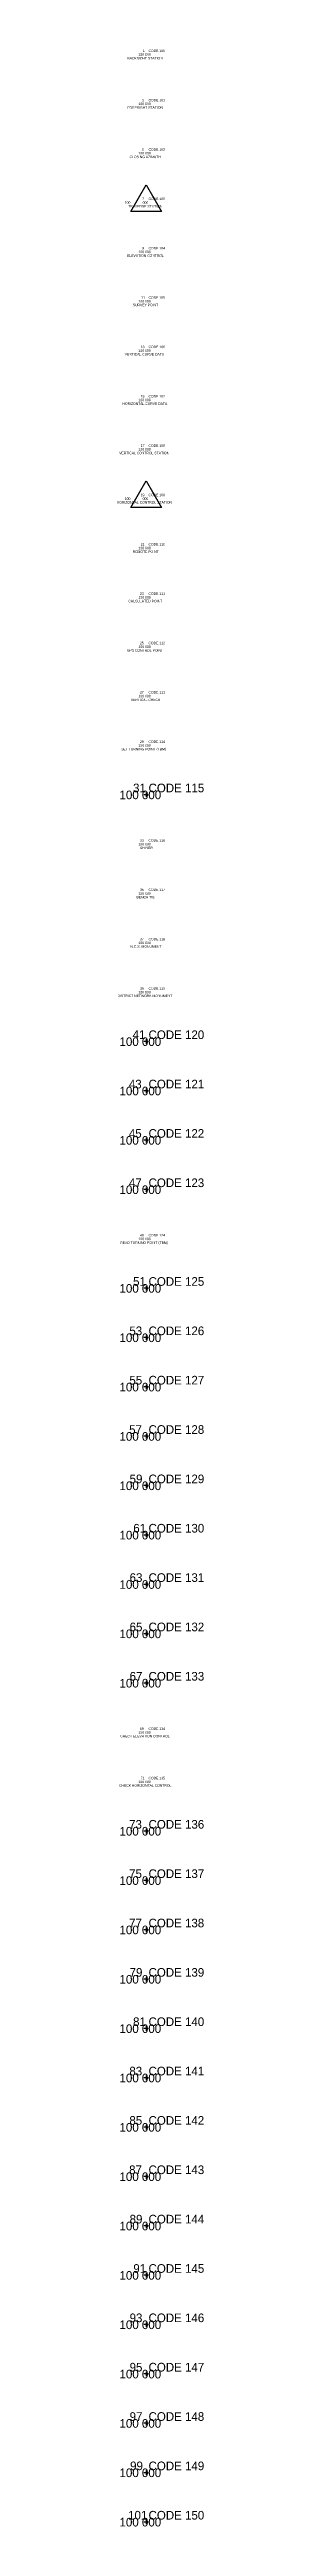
# Model space of a CAD drawing. Extents: x -12 to 6123, y -3 to 1005.
# Drawn here: x -12 to 23, y -2 to 1002 of the extents above; entities that cross this region are included whole.
import ezdxf

# ---------------------------------------------------------------- set-up
doc = ezdxf.new("R2010")
doc.units = 0
for name, color, linetype in [('Alignment_EX_50 Centerline', 7, 'Continuous'), ('Default', 7, 'Continuous'), ('Design_EX_Roadway Profile', 7, 'Continuous'), ('Topo_Control Points', 7, 'Continuous'), ('Topo_Field Comments', 7, 'Continuous'), ('Topo_Point Descriptions', 7, 'Continuous'), ('Topo_Point Elevations', 7, 'Continuous'), ('Topo_Point Numbers', 7, 'Continuous')]:
    doc.layers.add(name, color=color, linetype=linetype)

msp = doc.modelspace()

# ---------------------------------------------------------------- linework, layer by layer
at = {"layer": 'Alignment_EX_50 Centerline'}
msp.add_line((0, 860), (0, 860), dxfattribs=at)
at = {"layer": 'Default'}
for p, q in [((0.9, 700), (-0.9, 700)), ((0, 700.9), (0, 699.1)), ((0.9, 600), (-0.9, 600)), ((0, 600.9), (0, 599.1)), ((0.9, 580), (-0.9, 580)), ((0, 580.9), (0, 579.1)), ((0.9, 560), (-0.9, 560)), ((0, 560.9), (0, 559.1)), ((0.9, 540), (-0.9, 540)), ((0, 540.9), (0, 539.1)), ((0.9, 500), (-0.9, 500)), ((0, 500.9), (0, 499.1)), ((0.9, 480), (-0.9, 480)), ((0, 480.9), (0, 479.1)), ((0.9, 460), (-0.9, 460)), ((0, 460.9), (0, 459.1)), ((0.9, 440), (-0.9, 440)), ((0, 440.9), (0, 439.1)), ((0.9, 420), (-0.9, 420)), ((0, 420.9), (0, 419.1)), ((0.9, 400), (-0.9, 400)), ((0, 400.9), (0, 399.1)), ((0.9, 380), (-0.9, 380)), ((0, 380.9), (0, 379.1)), ((0.9, 360), (-0.9, 360)), ((0, 360.9), (0, 359.1)), ((0.9, 340), (-0.9, 340)), ((0, 340.9), (0, 339.1)), ((0.9, 280), (-0.9, 280)), ((0, 280.9), (0, 279.1)), ((0.9, 260), (-0.9, 260)), ((0, 260.9), (0, 259.1)), ((0.9, 240), (-0.9, 240)), ((0, 240.9), (0, 239.1)), ((0, 220.9), (0, 219.1)), ((0.9, 220), (-0.9, 220)), ((0, 200.9), (0, 199.1)), ((0.9, 200), (-0.9, 200)), ((0, 180.9), (0, 179.1)), ((0.9, 180), (-0.9, 180)), ((0, 160.9), (0, 159.1)), ((0.9, 160), (-0.9, 160)), ((0, 140.9), (0, 139.1)), ((0.9, 140), (-0.9, 140)), ((0, 120.9), (0, 119.1)), ((0.9, 120), (-0.9, 120)), ((0, 100.9), (0, 99.1)), ((0.9, 100), (-0.9, 100)), ((0, 80.9), (0, 79.1)), ((0.9, 80), (-0.9, 80)), ((0, 60.9), (0, 59.1)), ((0.9, 60), (-0.9, 60)), ((0, 40.9), (0, 39.1)), ((0.9, 40), (-0.9, 40)), ((0, 20.9), (0, 19.1)), ((0.9, 20), (-0.9, 20)), ((0.9, 0), (-0.9, 0)), ((0, 0.9), (0, -0.9))]:
    msp.add_line(p, q, dxfattribs=at)
at = {"layer": 'Design_EX_Roadway Profile'}
for p, q in [((0, 920), (0, 920)), ((0, 880), (0, 880)), ((0, 840), (0, 840)), ((-6.2, 816.4), (0, 827.2)), ((0, 827.2), (6.2, 816.4)), ((6.2, 816.4), (-6.2, 816.4)), ((0, 820), (0, 820)), ((0, 800), (0, 800)), ((0, 720), (0, 720)), ((0, 520), (0, 520)), ((0, 320), (0, 320)), ((0, 300), (0, 300))]:
    msp.add_line(p, q, dxfattribs=at)
at = {"layer": 'Topo_Control Points'}
for p, q in [((0, 1000), (0, 1000)), ((0, 980), (0, 980)), ((0, 960), (0, 960)), ((-6.2, 936.4), (0, 947.2)), ((0, 947.2), (6.2, 936.4)), ((6.2, 936.4), (-6.2, 936.4)), ((0, 940), (0, 940)), ((0, 900), (0, 900)), ((0, 780), (0, 780)), ((0, 760), (0, 760)), ((0, 740), (0, 740)), ((0, 680), (0, 680)), ((0, 660), (0, 660)), ((0, 640), (0, 640)), ((0, 620), (0, 620))]:
    msp.add_line(p, q, dxfattribs=at)

# ---------------------------------------------------------------- texts
at = {"layer": 'Default'}
for s, p in [('31', (-5.3, 701)), ('CODE 115', (1, 701)), ('100 000', (-10.8, 698.2)), ('41', (-5.5, 601)), ('CODE 120', (1, 601)), ('100 000', (-10.8, 598.2)), ('43', (-7, 581)), ('CODE 121', (1, 581)), ('100 000', (-10.8, 578.2)), ('45', (-7, 561)), ('CODE 122', (1, 561)), ('100 000', (-10.8, 558.2)), ('47', (-7, 541)), ('CODE 123', (1, 541)), ('100 000', (-10.8, 538.2)), ('51', (-5.3, 501)), ('CODE 125', (1, 501)), ('100 000', (-10.8, 498.2)), ('53', (-6.8, 481)), ('CODE 126', (1, 481)), ('100 000', (-10.8, 478.2)), ('100 000', (-10.8, 458.2)), ('55', (-6.8, 461)), ('CODE 127', (1, 461)), ('100 000', (-10.8, 438.2)), ('57', (-6.9, 441)), ('CODE 128', (1, 441)), ('100 000', (-10.8, 418.2)), ('59', (-6.7, 421)), ('CODE 129', (1, 421)), ('100 000', (-10.8, 398.2)), ('61', (-5.2, 401)), ('CODE 130', (1, 401)), ('100 000', (-10.8, 378.2)), ('63', (-6.7, 381)), ('CODE 131', (1, 381)), ('100 000', (-10.8, 358.2)), ('65', (-6.7, 361)), ('CODE 132', (1, 361)), ('100 000', (-10.8, 338.2)), ('67', (-6.7, 341)), ('CODE 133', (1, 341)), ('100 000', (-10.8, 278.2)), ('73', (-6.9, 281)), ('CODE 136', (1, 281)), ('100 000', (-10.8, 258.2)), ('75', (-6.9, 261)), ('CODE 137', (1, 261)), ('100 000', (-10.8, 238.2)), ('77', (-6.9, 241)), ('CODE 138', (1, 241)), ('100 000', (-10.8, 218.2)), ('79', (-6.7, 221)), ('CODE 139', (1, 221)), ('100 000', (-10.8, 198.2)), ('81', (-5.3, 201)), ('CODE 140', (1, 201)), ('100 000', (-10.8, 178.2)), ('83', (-6.8, 181)), ('CODE 141', (1, 181)), ('100 000', (-10.8, 158.2)), ('85', (-6.8, 161)), ('CODE 142', (1, 161)), ('100 000', (-10.8, 138.2)), ('87', (-6.9, 141)), ('CODE 143', (1, 141)), ('100 000', (-10.8, 118.2)), ('89', (-6.7, 121)), ('CODE 144', (1, 121)), ('100 000', (-10.8, 98.2)), ('91', (-5.2, 101)), ('CODE 145', (1, 101)), ('100 000', (-10.8, 78.2)), ('93', (-6.7, 81)), ('CODE 146', (1, 81)), ('100 000', (-10.8, 58.2)), ('95', (-6.7, 61)), ('CODE 147', (1, 61)), ('100 000', (-10.8, 38.2)), ('97', (-6.7, 41)), ('CODE 148', (1, 41)), ('100 000', (-10.8, 18.2)), ('99', (-6.5, 21)), ('CODE 149', (1, 21)), ('100 000', (-10.8, -1.8)), ('101', (-7.3, 1)), ('CODE 150', (1, 1))]:
    msp.add_text(s, height=3.5, dxfattribs=at).set_placement(p)
at = {"layer": 'Topo_Field Comments'}
for s, p in [('CODE 100', (1, 1001)), ('CODE 101', (1, 981)), ('CODE 102', (1, 961)), ('CODE 103', (1, 941)), ('CODE 104', (1, 921)), ('CODE 105', (1, 901)), ('CODE 106', (1, 881)), ('CODE 107', (1, 861)), ('CODE 108', (1, 841)), ('CODE 109', (1, 821)), ('CODE 110', (1, 801)), ('CODE 111', (1, 781)), ('CODE 112', (1, 761)), ('CODE 113', (1, 741)), ('CODE 114', (1, 721)), ('CODE 116', (1, 681)), ('CODE 117', (1, 661)), ('CODE 118', (1, 641)), ('CODE 119', (1, 621)), ('CODE 124', (1, 521)), ('CODE 134', (1, 321)), ('CODE 135', (1, 301))]:
    msp.add_text(s, height=1, dxfattribs=at).set_placement(p)
at = {"layer": 'Topo_Point Descriptions'}
for s, p in [('BACKSIGHT STATION', (-7.6, 998)), ('FORESIGHT STATION', (-7.6, 978)), ('CLOSING AZIMUTH', (-6.7, 958)), ('TRAVERSE STATION', (-7.3, 938)), ('ELEVATION CONTROL', (-7.7, 918)), ('SURVEY POINT', (-5.4, 898)), ('VERTICAL CURVE DATA', (-8.7, 878)), ('HORIZONTAL CURVE DATA', (-9.6, 858)), ('VERTICAL CONTROL STATION', (-10.9, 838)), ('HORIZONTAL CONTROL STATION', (-11.9, 818)), ('REMOTE POINT', (-5.4, 798)), ('CALCULATED POINT', (-7.2, 778)), ('GPS CONTROL POINT', (-7.8, 758)), ('VERTICAL CHECK', (-6.2, 738)), ('SET TURNING POINT (TBM)', (-10.1, 718)), ('SHINER', (-2.5, 678)), ('BENCH TIE', (-3.9, 658)), ('N.G.S. MONUMENT', (-6.4, 638)), ('DISTRICT NETWORK MONUMENT', (-11.6, 618)), ('READ TURNING POINT (TBM)', (-10.5, 518)), ('CHECK ELEVATION CONTROL', (-10.5, 318)), ('CHECK HORIZONTAL CONTROL', (-11, 298))]:
    msp.add_text(s, height=1, dxfattribs=at).set_placement(p)
at = {"layer": 'Topo_Point Elevations'}
for s, p in [('100 000', (-3.1, 999.5)), ('100 000', (-3.1, 979.5)), ('100 000', (-3.1, 959.5)), ('100             000', (-8.7, 939.5)), ('100 000', (-3.1, 919.5)), ('100 000', (-3.1, 899.5)), ('100 000', (-3.1, 879.5)), ('100 000', (-3.1, 859.5)), ('100 000', (-3.1, 839.5)), ('100             000', (-8.7, 819.5)), ('100 000', (-3.1, 799.5)), ('100 000', (-3.1, 779.5)), ('100 000', (-3.1, 759.5)), ('100 000', (-3.1, 739.5)), ('100 000', (-3.1, 719.5)), ('100 000', (-3.1, 679.5)), ('100 000', (-3.1, 659.5)), ('100 000', (-3.1, 639.5)), ('100 000', (-3.1, 619.5)), ('100 000', (-3.1, 519.5)), ('100 000', (-3.1, 319.5)), ('100 000', (-3.1, 299.5))]:
    msp.add_text(s, height=1, dxfattribs=at).set_placement(p)
at = {"layer": 'Topo_Point Numbers'}
for s, p in [('1', (-1.3, 1001)), ('3', (-1.6, 981)), ('5', (-1.6, 961)), ('7', (-1.6, 941)), ('9', (-1.6, 921)), ('11', (-2, 901)), ('13', (-2.2, 881)), ('15', (-2.2, 861)), ('17', (-2.2, 841)), ('19', (-2.2, 821)), ('21', (-2.2, 801)), ('23', (-2.5, 781)), ('25', (-2.5, 761)), ('27', (-2.5, 741)), ('29', (-2.5, 721)), ('33', (-2.5, 681)), ('35', (-2.5, 661)), ('37', (-2.5, 641)), ('39', (-2.5, 621)), ('49', (-2.5, 521)), ('69', (-2.5, 321)), ('71', (-2.2, 301))]:
    msp.add_text(s, height=1, dxfattribs=at).set_placement(p)

doc.saveas('drawing.dxf')
